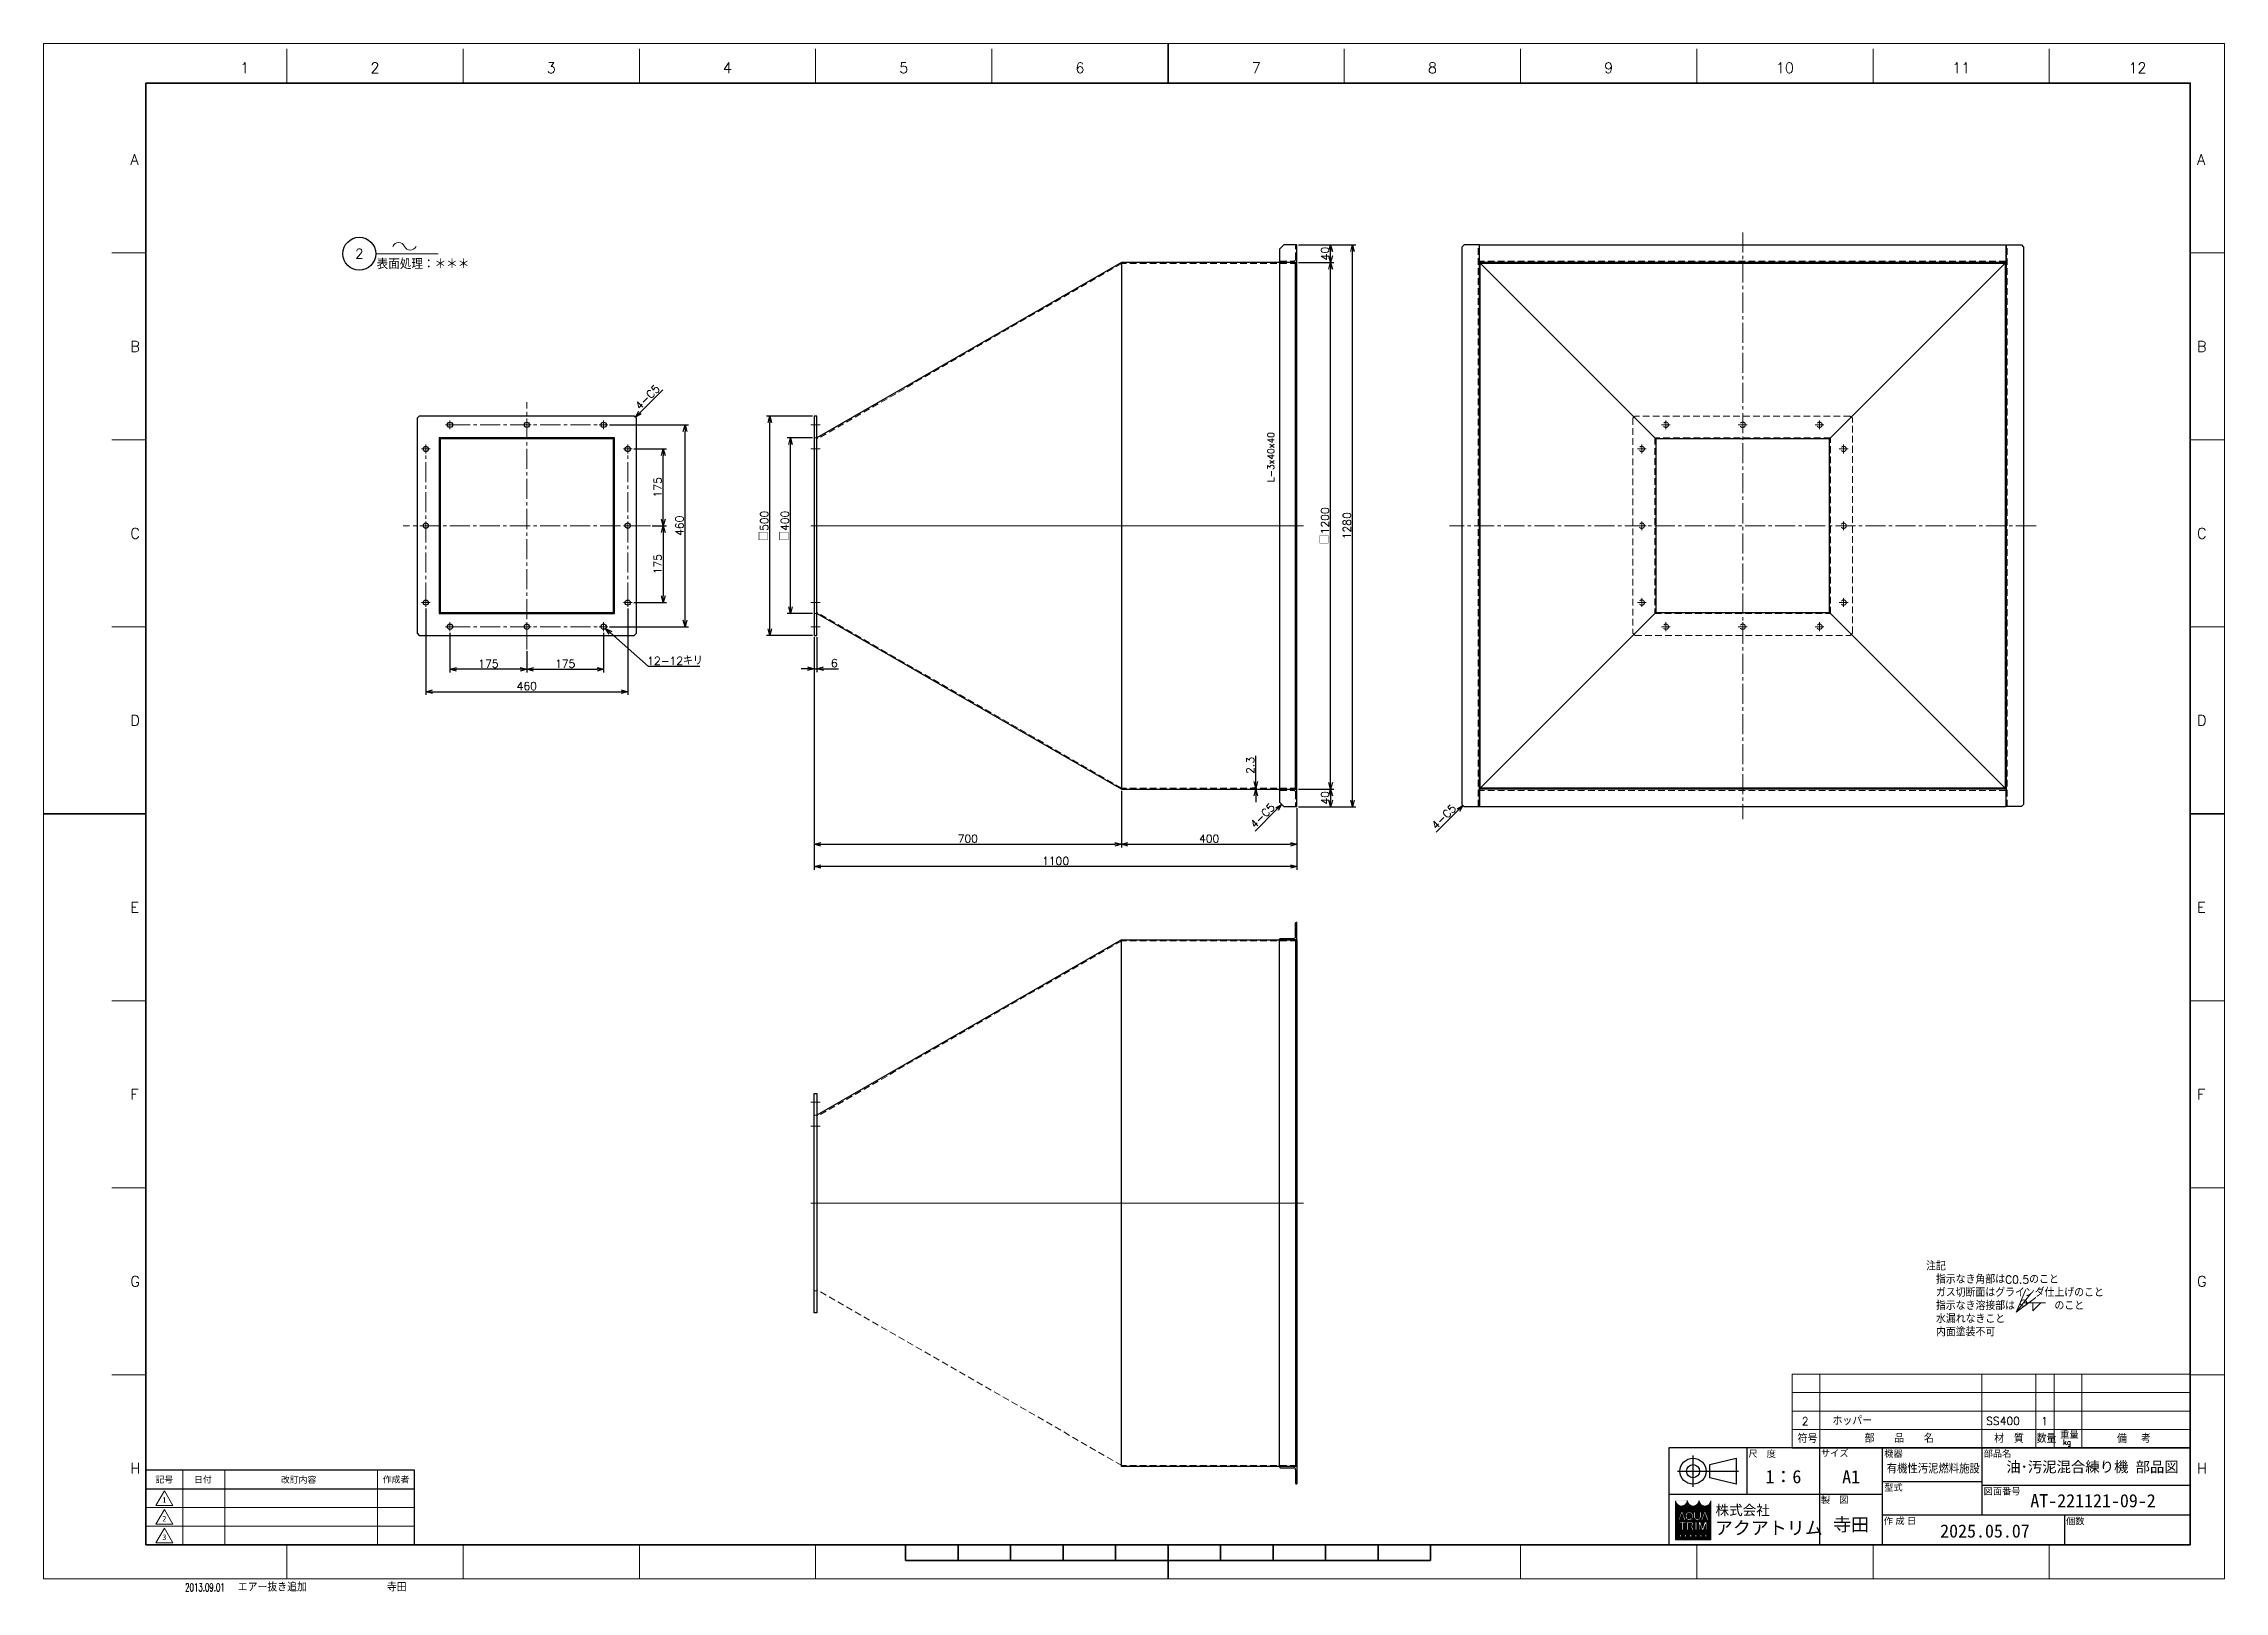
# Model space of a CAD drawing. Header units: millimetres. Extents: x 0 to 4969, y -29 to 3498.
import ezdxf
from ezdxf import colors
from ezdxf.entities.mleader import LeaderData, LeaderLine
from ezdxf.enums import TextEntityAlignment as Align
from ezdxf.math import Vec2, Vec3

# ---------------------------------------------------------------- set-up
doc = ezdxf.new("R2010")
doc.units = ezdxf.units.MM
doc.header["$LTSCALE"] = 2.4
doc.header["$PDMODE"] = 99
doc.header["$PDSIZE"] = 1
doc.linetypes.add('CENTER2', pattern=[28.575, 19.05, -3.175, 3.175, -3.175])
doc.linetypes.add('HIDDEN', pattern=[9.525, 6.35, -3.175])
for name, color, linetype, lineweight in [('04_HIDDEN', 2, 'HIDDEN', 13), ('05_CENTER', 4, 'CENTER2', 13), ('07_TEXT', 3, 'Continuous', 13), ('08_DIM', 3, 'Continuous', 13), ('90_FRAME', 5, 'Continuous', 35)]:
    doc.layers.add(name, color=color, linetype=linetype, lineweight=lineweight)
doc.layers.add('91_BLANK', color=5, linetype='Continuous', lineweight=0, plot=False)
doc.styles.add('KSS_TXT', font='txt.shx', dxfattribs={"bigfont": 'extfont2.shx'})
doc.styles.add('MS_G', font='MS Gothic.ttf')
doc.styles.get("Standard").update_dxf_attribs({"font": 'txt.shx', "bigfont": 'extfont2.shx'})
doc.styles.add('表題用', font='MS PGothic.ttf')
doc.dimstyles.new('KSS_DIM', dxfattribs={"dimscale": 6, "dimtxt": 3, "dimasz": 2.5, "dimexe": 1.25, "dimexo": 0.625, "dimtad": 1, "dimdsep": 46, "dimtxsty": 'KSS_TXT', "dimblk": 'OPEN30', "dimcen": 0, "dimazin": 2, "dimtfac": 0.75, "dimtmove": 0, "dimatfit": 3, "dimldrblk": 'OPEN30', "dimfxl": 1.25, "dimtolj": 1, "dimarcsym": 0})
doc.dimstyles.new('KSS_DIM$3', dxfattribs={"dimscale": 6, "dimtxt": 3, "dimasz": 2.5, "dimexe": 1.25, "dimexo": 0.625, "dimtad": 1, "dimtih": 1, "dimtoh": 1, "dimdsep": 46, "dimtxsty": 'KSS_TXT', "dimblk": 'OPEN30', "dimcen": 0, "dimazin": 2, "dimtfac": 0.75, "dimtofl": 0, "dimtmove": 0, "dimatfit": 3, "dimldrblk": 'OPEN30', "dimfxl": 1.25, "dimtolj": 1, "dimarcsym": 0})

msp = doc.modelspace()

# ---------------------------------------------------------------- texts
at = {"layer": '07_TEXT', "style": 'KSS_TXT'}
msp.add_text('表面処理：＊＊＊', height=24, dxfattribs=at).set_placement((758.847, 2983.717))
at = {"layer": '07_TEXT', "ltscale": 2, "insert": (4289.516, 720.538), "char_height": 18, "attachment_point": 1}
msp.add_mtext_dynamic_manual_height_columns('注記\\P\u3000指示なき角部はC0.5のこと\\P\u3000ガス切断面はグラインダ仕上げのこと\\P\u3000指示なき溶接部は\u3000\u3000\u3000\u3000のこと\\P\u3000水漏れなきこと\\P\u3000内面塗装不可\\P', width=418.34135, gutter_width=15, heights=[0], dxfattribs=at)
at = {"layer": '08_DIM', "style": 'KSS_TXT'}
msp.add_text('L-3x40x40', height=15, rotation=90, dxfattribs=at).set_placement((2804.132, 2498.425))
at = {"layer": '90_FRAME', "color": 0, "lineweight": 13, "style": 'KSS_TXT'}
for s, p in [('1', (458.26, 3423.237)), ('2', (755.053, 3423.237)), ('3', (1156.653, 3423.237)), ('4', (1558.253, 3423.237)), ('5', (1959.854, 3423.237)), ('6', (2361.454, 3423.237)), ('7', (2763.055, 3423.237)), ('8', (3164.655, 3423.237)), ('9', (3566.256, 3423.237)), ('10', (3967.856, 3423.237)), ('11', (4369.456, 3423.237)), ('12', (4771.057, 3423.237))]:
    msp.add_text(s, height=24, dxfattribs=at).set_placement(p, align=Align.BOTTOM_CENTER)
for s, p in [('A', (197.744, 3233.527)), ('A', (4906.894, 3233.527)), ('B', (197.744, 2807.544)), ('B', (4906.894, 2807.544)), ('C', (197.744, 2381.561)), ('C', (4906.894, 2381.561)), ('D', (197.744, 1955.577)), ('D', (4906.894, 1955.577)), ('E', (197.744, 1529.594)), ('E', (4906.894, 1529.594)), ('F', (197.744, 1103.611)), ('F', (4906.894, 1103.611)), ('G', (197.744, 677.627)), ('G', (4906.894, 677.627)), ('H', (197.744, 251.644)), ('H', (4906.894, 251.644))]:
    msp.add_text(s, height=24, dxfattribs=at).set_placement(p, align=Align.MIDDLE_LEFT)
at = {"layer": '90_FRAME', "color": 3, "lineweight": 13}
for s, p in [('2', (4014.06, 358.787)), ('1', (4559.498, 359.088))]:
    msp.add_text(s, height=18, dxfattribs=at).set_placement(p, align=Align.MIDDLE_CENTER)
for s, height, p in [('ホッパー', 18, (4076.366, 350.25)), ('SS400', 18, (4426.316, 350.488)), ('符号', 18, (3996.933, 309.491)), ('部\u3000\u3000品\u3000\u3000名', 18, (4149.526, 310.145)), ('材\u3000質', 18, (4444.658, 309.928)), ('数量', 18, (4541.518, 309.793)), ('重量', 15, (4595.033, 319.61)), ('kg', 12, (4601.662, 304.933)), ('備  考', 18, (4724.595, 309.491)), ('エアー抜き追加', 18, (442.402, -28.798)), ('寺田', 18, (782.221, -28.798))]:
    msp.add_text(s, height=height, dxfattribs=at).set_placement(p)
at = {"layer": '90_FRAME', "color": 0, "style": '表題用'}
for s, p in [('尺\u3000度', (3884.325, 284.767)), ('サイズ', (4049.796, 285.886)), ('機器', (4194.154, 285.015)), ('部品名', (4420.725, 285.015)), ('型式', (4194.154, 207.894)), ('図面番号', (4420.725, 199.408)), ('製\u3000図', (4049.796, 179.814)), ('作 成 日', (4193.119, 131.702)), ('個数', (4608.453, 131.287))]:
    msp.add_text(s, height=15, dxfattribs=at).set_placement(p, align=Align.MIDDLE_LEFT)
at = {"layer": '90_FRAME', "color": 0, "style": 'MS_G', "width": 0.9}
msp.add_text('有機性汚泥燃料施設', height=19.2, dxfattribs=at).set_placement((4305.77, 241.926), align=Align.CENTER)
at = {"layer": '90_FRAME', "color": 0, "style": 'MS_G'}
msp.add_text('油･汚泥混合練り機 部品図', height=24, dxfattribs=at).set_placement((4668.659, 242.788), align=Align.CENTER)
at = {"layer": '90_FRAME', "color": 0, "style": '表題用'}
for s, p in [('記号', (275.075, 225.924)), ('日付', (363.015, 225.924)), ('作成者', (803.075, 225.924))]:
    msp.add_text(s, height=14.4, dxfattribs=at).set_placement(p, align=Align.MIDDLE_CENTER)
at = {"layer": '90_FRAME', "color": 0}
for s, height, style, p in [('改訂内容', 14.4, '表題用', (581.075, 225.924)), ('A1', 30, 'MS_G', (4118.591, 232.288))]:
    msp.add_text(s, height=height, dxfattribs=dict(at, style=style)).set_placement(p, align=Align.MIDDLE)
at = {"layer": '90_FRAME', "color": 0, "lineweight": 13, "style": 'MS_G'}
for s, p in [('1', (275.075, 179.252)), ('3', (275.075, 94.395)), ('2', (275.075, 136.824))]:
    msp.add_text(s, height=12.729, dxfattribs=at).set_placement(p, align=Align.MIDDLE)
at = {"layer": '90_FRAME', "color": 4, "style": 'MS_G'}
msp.add_text('株式会社', height=22.6823, dxfattribs=at).set_placement((3871.534, 156.169), align=Align.MIDDLE_CENTER)
at = {"layer": '90_FRAME', "color": 0, "style": 'MS_G'}
for s, p in [('AT-221121-09-2', (4527.017, 162.772)), ('2025.05.07', (4321.583, 93.719))]:
    msp.add_text(s, height=30, dxfattribs=at).set_placement(p)
at = {"layer": '90_FRAME', "color": 4, "style": 'MS_G'}
msp.add_text('アクアトリム', height=30, dxfattribs=at).set_placement((3808.405, 100.771))
at = {"layer": '90_FRAME', "color": 3, "lineweight": 13, "width": 0.65}
msp.add_text('2013.09.01', height=18, dxfattribs=at).set_placement((322.452, -28.798))
at = {"layer": '90_FRAME', "color": 0, "style": 'MS_G'}
for tag, p in [('1：6', (3964.369, 232.288)), ('寺田', (4118.591, 124.095))]:
    msp.add_attdef(tag, text='', height=30, dxfattribs=at).set_placement(p, align=Align.MIDDLE)

# ---------------------------------------------------------------- blocks, each defined once
blk = doc.blocks.new('Weld-line')
blk.add_line((0, 0), (1, 0))
blk = doc.blocks.new('Weld10-s5')
blk.add_circle((0, 0), 2)
blk = doc.blocks.new('Weld10-a1')
for p, q in [((5, 0), (0, 5)), ((0, 5), (0, 0)), ((0, 0), (5, 0))]:
    blk.add_line(p, q)
at = {"width": 0.9}
blk.add_attdef('S', text='', height=2.8, dxfattribs=at).set_placement((-2, 1), align=Align.RIGHT)
blk.add_attdef('L', (8, 1), '', height=2.8, dxfattribs=at)
blk = doc.blocks.new('_Open30')
at = {"color": 0, "linetype": 'ByBlock', "lineweight": -2}
for p, q in [((-1, 0.268), (0, 0)), ((0, 0), (-1, -0.268)), ((0, 0), (-1, 0))]:
    blk.add_line(p, q, dxfattribs=at)
blk = doc.blocks.new('AM_BALLOON1')
at = {"transparency": 16777216}
blk.add_circle((0, 0), 5, dxfattribs=at)
blk.add_attdef('B_NUMBER', text='', height=3, dxfattribs=at).set_placement((0, 0), align=Align.MIDDLE_CENTER)
blk = doc.blocks.new('_OPEN')
at = {"color": 0, "linetype": 'ByBlock'}
for p, q in [((-1, 0.17), (0, 0)), ((0, 0), (-1, -0.17)), ((0, 0), (-1, 0))]:
    blk.add_line(p, q, dxfattribs=at)
blk = doc.blocks.new('p1ba05')
for centre, start, end in [((-2.95, 0.29), 24.2276, 155.5758), ((0, 1.62), 204.2276, 335.5758)]:
    blk.add_arc(centre, 1.62, start, end)
blk = doc.blocks.new('*D143')
at = {"layer": '08_DIM', "color": 0, "lineweight": -2, "transparency": 16777216}
for p, q in [((1752.2, 2599), (1694.3, 2599)), ((1701.8, 2214), (1701.8, 2584)), ((1752.2, 2199), (1694.3, 2199))]:
    blk.add_line(p, q, dxfattribs=at)
at = {"layer": 'Defpoints', "color": 0, "transparency": 16777216}
for p in [(1701.8, 2599), (1755.9, 2599), (1755.9, 2199)]:
    blk.add_point(p, dxfattribs=at)
at = {"layer": '08_DIM', "color": 0, "lineweight": -2, "transparency": 16777216, "xscale": 15, "yscale": 15, "zscale": 15}
for p, rotation in [((1701.8, 2599), 90), ((1701.8, 2199), 270)]:
    blk.add_blockref('_Open30', p, dxfattribs=dict(at, rotation=rotation))
at = {"layer": '08_DIM', "color": 0, "transparency": 16777216, "insert": (1689.1, 2399), "char_height": 18, "attachment_point": 5, "rotation": 90, "style": 'KSS_TXT'}
blk.add_mtext('\\A1;□400', dxfattribs=at)
blk = doc.blocks.new('*D144')
at = {"layer": '08_DIM', "color": 0, "lineweight": -2, "transparency": 16777216}
for p, q in [((1752.2, 2649), (1647.4, 2649)), ((1654.9, 2164), (1654.9, 2634)), ((1752.2, 2149), (1647.4, 2149))]:
    blk.add_line(p, q, dxfattribs=at)
at = {"layer": 'Defpoints', "color": 0, "transparency": 16777216}
for p in [(1654.9, 2649), (1755.9, 2649), (1755.9, 2149)]:
    blk.add_point(p, dxfattribs=at)
at = {"layer": '08_DIM', "color": 0, "lineweight": -2, "transparency": 16777216, "xscale": 15, "yscale": 15, "zscale": 15}
for p, rotation in [((1654.9, 2649), 90), ((1654.9, 2149), 270)]:
    blk.add_blockref('_Open30', p, dxfattribs=dict(at, rotation=rotation))
at = {"layer": '08_DIM', "color": 0, "transparency": 16777216, "insert": (1642.1, 2399), "char_height": 18, "attachment_point": 5, "rotation": 90, "style": 'KSS_TXT'}
blk.add_mtext('\\A1;□500', dxfattribs=at)
blk = doc.blocks.new('*D145')
at = {"layer": '08_DIM', "color": 0, "lineweight": -2, "transparency": 16777216}
for p, q in [((1755.9, 2145.3), (1755.9, 2065.8)), ((1761.9, 2145.3), (1761.9, 2065.8)), ((1740.9, 2073.3), (1725.9, 2073.3)), ((1755.9, 2073.3), (1761.9, 2073.3)), ((1776.9, 2073.3), (1811.4, 2073.3))]:
    blk.add_line(p, q, dxfattribs=at)
at = {"layer": 'Defpoints', "color": 0, "transparency": 16777216}
for p in [(1755.9, 2149), (1761.9, 2149), (1761.9, 2073.3)]:
    blk.add_point(p, dxfattribs=at)
at = {"layer": '08_DIM', "color": 0, "lineweight": -2, "transparency": 16777216, "xscale": 15, "yscale": 15, "zscale": 15}
blk.add_blockref('_Open30', (1755.9, 2073.3), dxfattribs=at)
at = {"layer": '08_DIM', "color": 0, "lineweight": -2, "transparency": 16777216, "xscale": 15, "yscale": 15, "zscale": 15, "rotation": 180}
blk.add_blockref('_Open30', (1761.9, 2073.3), dxfattribs=at)
at = {"layer": '08_DIM', "color": 0, "transparency": 16777216, "insert": (1801.7, 2086), "char_height": 18, "attachment_point": 5, "style": 'KSS_TXT'}
blk.add_mtext('\\A1;6', dxfattribs=at)
blk = doc.blocks.new('*D146')
at = {"layer": '08_DIM', "color": 0, "lineweight": -2, "transparency": 16777216}
for p, q in [((1755.9, 2145.3), (1755.9, 1665.9)), ((2455.9, 1795.3), (2455.9, 1665.9)), ((1770.9, 1673.4), (2440.9, 1673.4))]:
    blk.add_line(p, q, dxfattribs=at)
at = {"layer": 'Defpoints', "color": 0, "transparency": 16777216}
for p in [(1755.9, 2149), (2455.9, 1799), (2455.9, 1673.4)]:
    blk.add_point(p, dxfattribs=at)
at = {"layer": '08_DIM', "color": 0, "lineweight": -2, "transparency": 16777216, "xscale": 15, "yscale": 15, "zscale": 15, "rotation": 180}
blk.add_blockref('_Open30', (1755.9, 1673.4), dxfattribs=at)
at = {"layer": '08_DIM', "color": 0, "lineweight": -2, "transparency": 16777216, "xscale": 15, "yscale": 15, "zscale": 15}
blk.add_blockref('_Open30', (2455.9, 1673.4), dxfattribs=at)
at = {"layer": '08_DIM', "color": 0, "transparency": 16777216, "insert": (2105.9, 1686.1), "char_height": 18, "attachment_point": 5, "style": 'KSS_TXT'}
blk.add_mtext('\\A1;700', dxfattribs=at)
blk = doc.blocks.new('*D147')
at = {"layer": '08_DIM', "color": 0, "lineweight": -2, "transparency": 16777216}
for p, q in [((2455.9, 1795.3), (2455.9, 1665.9)), ((2855.9, 1755.3), (2855.9, 1665.9)), ((2470.9, 1673.4), (2840.9, 1673.4))]:
    blk.add_line(p, q, dxfattribs=at)
at = {"layer": 'Defpoints', "color": 0, "transparency": 16777216}
for p in [(2455.9, 1799), (2855.9, 1759), (2855.9, 1673.4)]:
    blk.add_point(p, dxfattribs=at)
at = {"layer": '08_DIM', "color": 0, "lineweight": -2, "transparency": 16777216, "xscale": 15, "yscale": 15, "zscale": 15, "rotation": 180}
blk.add_blockref('_Open30', (2455.9, 1673.4), dxfattribs=at)
at = {"layer": '08_DIM', "color": 0, "lineweight": -2, "transparency": 16777216, "xscale": 15, "yscale": 15, "zscale": 15}
blk.add_blockref('_Open30', (2855.9, 1673.4), dxfattribs=at)
at = {"layer": '08_DIM', "color": 0, "transparency": 16777216, "insert": (2655.9, 1686.1), "char_height": 18, "attachment_point": 5, "style": 'KSS_TXT'}
blk.add_mtext('\\A1;400', dxfattribs=at)
blk = doc.blocks.new('*D148')
at = {"layer": '08_DIM', "color": 0, "lineweight": -2, "transparency": 16777216}
for p, q in [((1755.9, 2145.3), (1755.9, 1615.2)), ((2855.9, 1755.3), (2855.9, 1615.2)), ((2840.9, 1622.7), (1770.9, 1622.7))]:
    blk.add_line(p, q, dxfattribs=at)
at = {"layer": 'Defpoints', "color": 0, "transparency": 16777216}
for p in [(1755.9, 2149), (2855.9, 1759), (1755.9, 1622.7)]:
    blk.add_point(p, dxfattribs=at)
at = {"layer": '08_DIM', "color": 0, "lineweight": -2, "transparency": 16777216, "xscale": 15, "yscale": 15, "zscale": 15, "rotation": 180}
blk.add_blockref('_Open30', (1755.9, 1622.7), dxfattribs=at)
at = {"layer": '08_DIM', "color": 0, "lineweight": -2, "transparency": 16777216, "xscale": 15, "yscale": 15, "zscale": 15}
blk.add_blockref('_Open30', (2855.9, 1622.7), dxfattribs=at)
at = {"layer": '08_DIM', "color": 0, "transparency": 16777216, "insert": (2305.9, 1635.4), "char_height": 18, "attachment_point": 5, "style": 'KSS_TXT'}
blk.add_mtext('\\A1;1100', dxfattribs=at)
blk = doc.blocks.new('*D149')
at = {"layer": '08_DIM', "color": 0, "lineweight": -2, "transparency": 16777216}
for p, q in [((2859.7, 1799), (2940.1, 1799)), ((2859.7, 1759), (2940.1, 1759)), ((2932.6, 1784), (2932.6, 1774))]:
    blk.add_line(p, q, dxfattribs=at)
at = {"layer": 'Defpoints', "color": 0, "transparency": 16777216}
for p in [(2855.9, 1799), (2855.9, 1759), (2932.6, 1759)]:
    blk.add_point(p, dxfattribs=at)
at = {"layer": '08_DIM', "color": 0, "lineweight": -2, "transparency": 16777216, "xscale": 15, "yscale": 15, "zscale": 15}
for p, rotation in [((2932.6, 1799), 90), ((2932.6, 1759), 270)]:
    blk.add_blockref('_Open30', p, dxfattribs=dict(at, rotation=rotation))
at = {"layer": '08_DIM', "color": 0, "transparency": 16777216, "insert": (2919.9, 1779), "char_height": 18, "attachment_point": 5, "rotation": 90, "style": 'KSS_TXT'}
blk.add_mtext('\\A1;40', dxfattribs=at)
blk = doc.blocks.new('*D150')
at = {"layer": '08_DIM', "color": 0, "lineweight": -2, "transparency": 16777216}
for p, q in [((2859.7, 2999), (2940.1, 2999)), ((2932.6, 1814), (2932.6, 2984)), ((2859.7, 1799), (2940.1, 1799))]:
    blk.add_line(p, q, dxfattribs=at)
at = {"layer": 'Defpoints', "color": 0, "transparency": 16777216}
for p in [(2855.9, 2999), (2932.6, 2999), (2855.9, 1799)]:
    blk.add_point(p, dxfattribs=at)
at = {"layer": '08_DIM', "color": 0, "lineweight": -2, "transparency": 16777216, "xscale": 15, "yscale": 15, "zscale": 15}
for p, rotation in [((2932.6, 2999), 90), ((2932.6, 1799), 270)]:
    blk.add_blockref('_Open30', p, dxfattribs=dict(at, rotation=rotation))
at = {"layer": '08_DIM', "color": 0, "transparency": 16777216, "insert": (2919.9, 2399), "char_height": 18, "attachment_point": 5, "rotation": 90, "style": 'KSS_TXT'}
blk.add_mtext('\\A1;□1200', dxfattribs=at)
blk = doc.blocks.new('*D151')
at = {"layer": '08_DIM', "color": 0, "lineweight": -2, "transparency": 16777216}
for p, q in [((2859.7, 3039), (2990.1, 3039)), ((2982.6, 1774), (2982.6, 3024)), ((2859.7, 1759), (2990.1, 1759))]:
    blk.add_line(p, q, dxfattribs=at)
at = {"layer": 'Defpoints', "color": 0, "transparency": 16777216}
for p in [(2855.9, 3039), (2982.6, 3039), (2855.9, 1759)]:
    blk.add_point(p, dxfattribs=at)
at = {"layer": '08_DIM', "color": 0, "lineweight": -2, "transparency": 16777216, "xscale": 15, "yscale": 15, "zscale": 15}
for p, rotation in [((2982.6, 3039), 90), ((2982.6, 1759), 270)]:
    blk.add_blockref('_Open30', p, dxfattribs=dict(at, rotation=rotation))
at = {"layer": '08_DIM', "color": 0, "transparency": 16777216, "insert": (2969.8, 2399), "char_height": 18, "attachment_point": 5, "rotation": 90, "style": 'KSS_TXT'}
blk.add_mtext('\\A1;1280', dxfattribs=at)
blk = doc.blocks.new('*D152')
at = {"layer": '08_DIM', "color": 0, "lineweight": -2, "transparency": 16777216}
for p, q in [((2762.3, 1816.3), (2762.3, 1874.8)), ((2761.9, 1801.3), (2754.8, 1801.3)), ((2761.9, 1799), (2754.8, 1799)), ((2762.3, 1799), (2762.3, 1801.3)), ((2762.3, 1784), (2762.3, 1769))]:
    blk.add_line(p, q, dxfattribs=at)
at = {"layer": 'Defpoints', "color": 0, "transparency": 16777216}
for p in [(2762.3, 1801.3), (2765.7, 1801.3), (2765.7, 1799)]:
    blk.add_point(p, dxfattribs=at)
at = {"layer": '08_DIM', "color": 0, "lineweight": -2, "transparency": 16777216, "xscale": 15, "yscale": 15, "zscale": 15}
for p, rotation in [((2762.3, 1801.3), 270), ((2762.3, 1799), 90)]:
    blk.add_blockref('_Open30', p, dxfattribs=dict(at, rotation=rotation))
at = {"layer": '08_DIM', "color": 0, "transparency": 16777216, "insert": (2749.6, 1853.1), "char_height": 18, "attachment_point": 5, "rotation": 90, "style": 'KSS_TXT'}
blk.add_mtext('\\A1;2.3', dxfattribs=at)
blk = doc.blocks.new('*D153')
at = {"layer": '08_DIM', "color": 0, "lineweight": -2, "transparency": 16777216}
blk.add_line((2810.3, 1753.4), (2760.4, 1703.5), dxfattribs=at)
at = {"layer": 'Defpoints', "color": 0, "transparency": 16777216}
for p in [(2820.9, 1764), (2751.8, 1694.9), (2751.8, 1694.9)]:
    blk.add_point(p, dxfattribs=at)
at = {"layer": '08_DIM', "color": 0, "lineweight": -2, "transparency": 16777216, "xscale": 15, "yscale": 15, "zscale": 15, "rotation": 45.0000000000001}
blk.add_blockref('_Open30', (2820.9, 1764), dxfattribs=at)
at = {"layer": '08_DIM', "color": 0, "transparency": 16777216, "insert": (2777.3, 1738.5), "char_height": 18, "attachment_point": 5, "rotation": 45, "style": 'KSS_TXT'}
blk.add_mtext('\\A1;4-C5', dxfattribs=at)
blk = doc.blocks.new('A$C67E0B8A4')
at = {"color": 0}
for p, q in [((1, 40), (0, 40)), ((0, 0), (0, 40)), ((0, 0), (40, 0)), ((3, 7.5), (3, 38)), ((38, 3), (7.5, 3)), ((40, 1), (40, 0))]:
    blk.add_line(p, q, dxfattribs=at)
for centre, radius, start, end in [((1, 38), 2, 0, 90), ((7.5, 7.5), 4.5, 180, 270), ((38, 1), 2, 0, 90)]:
    blk.add_arc(centre, radius, start, end, dxfattribs=at)
blk = doc.blocks.new('*D155')
at = {"layer": '08_DIM', "color": 0, "lineweight": -2, "transparency": 16777216}
for p, q in [((2859.7, 3039), (2940.1, 3039)), ((2859.7, 2999), (2940.1, 2999)), ((2932.6, 3014), (2932.6, 3024))]:
    blk.add_line(p, q, dxfattribs=at)
at = {"layer": 'Defpoints', "color": 0, "transparency": 16777216}
for p in [(2855.9, 3039), (2932.6, 3039), (2855.9, 2999)]:
    blk.add_point(p, dxfattribs=at)
at = {"layer": '08_DIM', "color": 0, "lineweight": -2, "transparency": 16777216, "xscale": 15, "yscale": 15, "zscale": 15}
for p, rotation in [((2932.6, 3039), 90), ((2932.6, 2999), 270)]:
    blk.add_blockref('_Open30', p, dxfattribs=dict(at, rotation=rotation))
at = {"layer": '08_DIM', "color": 0, "transparency": 16777216, "insert": (2919.9, 3019), "char_height": 18, "attachment_point": 5, "rotation": 90, "style": 'KSS_TXT'}
blk.add_mtext('\\A1;40', dxfattribs=at)
blk = doc.blocks.new('*D156')
at = {"layer": '08_DIM', "color": 0, "lineweight": -2, "transparency": 16777216}
for p, q in [((1276, 2155.3), (1276, 2064.5)), ((1101, 2113.6), (1101, 2064.5)), ((1116, 2072), (1261, 2072))]:
    blk.add_line(p, q, dxfattribs=at)
at = {"layer": 'Defpoints', "color": 0, "transparency": 16777216}
for p in [(1276, 2159), (1101, 2117.3), (1276, 2072)]:
    blk.add_point(p, dxfattribs=at)
at = {"layer": '08_DIM', "color": 0, "lineweight": -2, "transparency": 16777216, "xscale": 15, "yscale": 15, "zscale": 15, "rotation": 180}
blk.add_blockref('_Open30', (1101, 2072), dxfattribs=at)
at = {"layer": '08_DIM', "color": 0, "lineweight": -2, "transparency": 16777216, "xscale": 15, "yscale": 15, "zscale": 15}
blk.add_blockref('_Open30', (1276, 2072), dxfattribs=at)
at = {"layer": '08_DIM', "color": 0, "transparency": 16777216, "insert": (1188.5, 2084.7), "char_height": 18, "attachment_point": 5, "style": 'KSS_TXT'}
blk.add_mtext('\\A1;175', dxfattribs=at)
blk = doc.blocks.new('*D157')
at = {"layer": '08_DIM', "color": 0, "lineweight": -2, "transparency": 16777216}
for p, q in [((926, 2155.3), (926, 2064.5)), ((1101, 2113.6), (1101, 2064.5)), ((1086, 2072), (941, 2072))]:
    blk.add_line(p, q, dxfattribs=at)
at = {"layer": 'Defpoints', "color": 0, "transparency": 16777216}
for p in [(926, 2159), (1101, 2117.3), (926, 2072)]:
    blk.add_point(p, dxfattribs=at)
at = {"layer": '08_DIM', "color": 0, "lineweight": -2, "transparency": 16777216, "xscale": 15, "yscale": 15, "zscale": 15, "rotation": 180}
blk.add_blockref('_Open30', (926, 2072), dxfattribs=at)
at = {"layer": '08_DIM', "color": 0, "lineweight": -2, "transparency": 16777216, "xscale": 15, "yscale": 15, "zscale": 15}
blk.add_blockref('_Open30', (1101, 2072), dxfattribs=at)
at = {"layer": '08_DIM', "color": 0, "transparency": 16777216, "insert": (1013.5, 2084.7), "char_height": 18, "attachment_point": 5, "style": 'KSS_TXT'}
blk.add_mtext('\\A1;175', dxfattribs=at)
blk = doc.blocks.new('*D158')
at = {"layer": '08_DIM', "color": 0, "lineweight": -2, "transparency": 16777216}
for p, q in [((871, 2210.3), (871, 2013.5)), ((1331, 2210.3), (1331, 2013.5)), ((886, 2021), (1316, 2021))]:
    blk.add_line(p, q, dxfattribs=at)
at = {"layer": 'Defpoints', "color": 0, "transparency": 16777216}
for p in [(871, 2214), (1331, 2214), (1331, 2021)]:
    blk.add_point(p, dxfattribs=at)
at = {"layer": '08_DIM', "color": 0, "lineweight": -2, "transparency": 16777216, "xscale": 15, "yscale": 15, "zscale": 15, "rotation": 180}
blk.add_blockref('_Open30', (871, 2021), dxfattribs=at)
at = {"layer": '08_DIM', "color": 0, "lineweight": -2, "transparency": 16777216, "xscale": 15, "yscale": 15, "zscale": 15}
blk.add_blockref('_Open30', (1331, 2021), dxfattribs=at)
at = {"layer": '08_DIM', "color": 0, "transparency": 16777216, "insert": (1101, 2033.7), "char_height": 18, "attachment_point": 5, "style": 'KSS_TXT'}
blk.add_mtext('\\A1;460', dxfattribs=at)
blk = doc.blocks.new('*D159')
at = {"layer": '08_DIM', "color": 0, "lineweight": -2, "transparency": 16777216}
for p, q in [((1378.3, 2078.5), (1291.7, 2155.1)), ((1495.4, 2078.5), (1378.3, 2078.5))]:
    blk.add_line(p, q, dxfattribs=at)
at = {"layer": 'Defpoints', "color": 0, "transparency": 16777216}
for p in [(1271.5, 2173), (1280.5, 2165.1)]:
    blk.add_point(p, dxfattribs=at)
at = {"layer": '08_DIM', "color": 0, "lineweight": -2, "transparency": 16777216, "xscale": 15, "yscale": 15, "zscale": 15, "rotation": 138.4777745707545}
blk.add_blockref('_Open30', (1280.5, 2165.1), dxfattribs=at)
at = {"layer": '08_DIM', "color": 0, "transparency": 16777216, "insert": (1438.7, 2091.2), "char_height": 18, "attachment_point": 5, "style": 'KSS_TXT'}
blk.add_mtext('\\A1;12-12キリ', dxfattribs=at)
blk = doc.blocks.new('*D160')
at = {"layer": '08_DIM', "color": 0, "lineweight": -2, "transparency": 16777216}
for p, q in [((1344.7, 2574), (1419.6, 2574)), ((1412.1, 2414), (1412.1, 2559)), ((1386.5, 2399), (1419.6, 2399))]:
    blk.add_line(p, q, dxfattribs=at)
at = {"layer": 'Defpoints', "color": 0, "transparency": 16777216}
for p in [(1341, 2574), (1412.1, 2574), (1382.7, 2399)]:
    blk.add_point(p, dxfattribs=at)
at = {"layer": '08_DIM', "color": 0, "lineweight": -2, "transparency": 16777216, "xscale": 15, "yscale": 15, "zscale": 15}
for p, rotation in [((1412.1, 2574), 90), ((1412.1, 2399), 270)]:
    blk.add_blockref('_Open30', p, dxfattribs=dict(at, rotation=rotation))
at = {"layer": '08_DIM', "color": 0, "transparency": 16777216, "insert": (1399.3, 2486.5), "char_height": 18, "attachment_point": 5, "rotation": 90, "style": 'KSS_TXT'}
blk.add_mtext('\\A1;175', dxfattribs=at)
blk = doc.blocks.new('*D161')
at = {"layer": '08_DIM', "color": 0, "lineweight": -2, "transparency": 16777216}
for p, q in [((1386.5, 2399), (1419.6, 2399)), ((1412.1, 2384), (1412.1, 2239)), ((1344.7, 2224), (1419.6, 2224))]:
    blk.add_line(p, q, dxfattribs=at)
at = {"layer": 'Defpoints', "color": 0, "transparency": 16777216}
for p in [(1382.7, 2399), (1341, 2224), (1412.1, 2224)]:
    blk.add_point(p, dxfattribs=at)
at = {"layer": '08_DIM', "color": 0, "lineweight": -2, "transparency": 16777216, "xscale": 15, "yscale": 15, "zscale": 15}
for p, rotation in [((1412.1, 2399), 90), ((1412.1, 2224), 270)]:
    blk.add_blockref('_Open30', p, dxfattribs=dict(at, rotation=rotation))
at = {"layer": '08_DIM', "color": 0, "transparency": 16777216, "insert": (1399.3, 2311.5), "char_height": 18, "attachment_point": 5, "rotation": 90, "style": 'KSS_TXT'}
blk.add_mtext('\\A1;175', dxfattribs=at)
blk = doc.blocks.new('*D162')
at = {"layer": '08_DIM', "color": 0, "lineweight": -2, "transparency": 16777216}
for p, q in [((1289.7, 2629), (1469.2, 2629)), ((1461.7, 2184), (1461.7, 2614)), ((1289.7, 2169), (1469.2, 2169))]:
    blk.add_line(p, q, dxfattribs=at)
at = {"layer": 'Defpoints', "color": 0, "transparency": 16777216}
for p in [(1286, 2629), (1461.7, 2629), (1286, 2169)]:
    blk.add_point(p, dxfattribs=at)
at = {"layer": '08_DIM', "color": 0, "lineweight": -2, "transparency": 16777216, "xscale": 15, "yscale": 15, "zscale": 15}
for p, rotation in [((1461.7, 2629), 90), ((1461.7, 2169), 270)]:
    blk.add_blockref('_Open30', p, dxfattribs=dict(at, rotation=rotation))
at = {"layer": '08_DIM', "color": 0, "transparency": 16777216, "insert": (1449, 2399), "char_height": 18, "attachment_point": 5, "rotation": 90, "style": 'KSS_TXT'}
blk.add_mtext('\\A1;460', dxfattribs=at)
blk = doc.blocks.new('*D163')
at = {"layer": '08_DIM', "color": 0, "lineweight": -2, "transparency": 16777216}
blk.add_line((1359.1, 2657.1), (1411, 2709), dxfattribs=at)
at = {"layer": 'Defpoints', "color": 0, "transparency": 16777216}
for p in [(1457.3, 2755.4), (1457.3, 2755.4), (1348.5, 2646.5)]:
    blk.add_point(p, dxfattribs=at)
at = {"layer": '08_DIM', "color": 0, "lineweight": -2, "transparency": 16777216, "xscale": 15, "yscale": 15, "zscale": 15, "rotation": 224.9999999999999}
blk.add_blockref('_Open30', (1348.5, 2646.5), dxfattribs=at)
at = {"layer": '08_DIM', "color": 0, "transparency": 16777216, "insert": (1375.9, 2692), "char_height": 18, "attachment_point": 5, "rotation": 45, "style": 'KSS_TXT'}
blk.add_mtext('\\A1;4-C5', dxfattribs=at)
blk = doc.blocks.new('*D164')
at = {"layer": '08_DIM', "color": 0, "lineweight": -2, "transparency": 16777216}
blk.add_line((3223.5, 1750.9), (3173.5, 1701), dxfattribs=at)
at = {"layer": 'Defpoints', "color": 0, "transparency": 16777216}
for p in [(3234.1, 1761.5), (3164.9, 1692.4), (3164.9, 1692.4)]:
    blk.add_point(p, dxfattribs=at)
at = {"layer": '08_DIM', "color": 0, "lineweight": -2, "transparency": 16777216, "xscale": 15, "yscale": 15, "zscale": 15, "rotation": 45.0000000000001}
blk.add_blockref('_Open30', (3234.1, 1761.5), dxfattribs=at)
at = {"layer": '08_DIM', "color": 0, "transparency": 16777216, "insert": (3190.5, 1736), "char_height": 18, "attachment_point": 5, "rotation": 45, "style": 'KSS_TXT'}
blk.add_mtext('\\A1;4-C5', dxfattribs=at)
blk = doc.blocks.new('Jis_w20130906110600')
blk.add_blockref('Weld10-s5', (0, 0))
at = {"xscale": -1, "rotation": 180}
blk.add_blockref('Weld10-a1', (6, 0), dxfattribs=at)
at = {"layer": '08_DIM', "xscale": 14, "yscale": 14, "zscale": 14}
blk.add_blockref('Weld-line', (0, 0), dxfattribs=at)
at = {"style": 'KSS_TXT', "flags": 1}
blk.add_attdef('JISINFO', (0, 0), '', height=3, dxfattribs=at)
at = {"layer": '08_DIM'}
blk.add_leader([(-4.6, -5.8), (0, 0)], dimstyle='KSS_DIM', dxfattribs=at)

# ---------------------------------------------------------------- dimensions: what is measured, and where the dimension line sits
at = {"layer": '08_DIM'}
for base, p1, p2, angle, picture, middle in [((2982.554, 3039.036), (2855.948, 1759.036), (2855.948, 3039.036), 90, '*D151', (2969.804, 2399.036)), ((2932.601, 3039.036), (2855.948, 2999.036), (2855.948, 3039.036), 270, '*D155', (2919.851, 3019.036)), ((1461.717, 2629.036), (1285.993, 2169.036), (1285.993, 2629.036), 90, '*D162', (1448.967, 2399.036)), ((1412.105, 2574.036), (1382.724, 2399.036), (1340.993, 2574.036), 90, '*D160', (1399.342, 2486.536)), ((1412.105, 2224.036), (1382.724, 2399.036), (1340.993, 2224.036), 90, '*D161', (1399.342, 2311.536)), ((2762.335, 1801.336), (2765.661, 1799.036), (2765.661, 1801.336), 90, '*D152', (2749.585, 1853.086)), ((2932.601, 1759.036), (2855.948, 1799.036), (2855.948, 1759.036), 90, '*D149', (2919.851, 1779.036))]:
    dim = msp.add_linear_dim(base=base, p1=p1, p2=p2, angle=angle, dimstyle='KSS_DIM', dxfattribs=at)
    dim.commit()
    dim.dimension.update_dxf_attribs({"geometry": picture, "text_midpoint": middle})
for base, p1, p2, picture, middle in [((2932.601, 2999.036), (2855.948, 1799.036), (2855.948, 2999.036), '*D150', (2919.851, 2399.036)), ((1654.863, 2649.036), (1755.948, 2149.036), (1755.948, 2649.036), '*D144', (1642.1, 2399.036)), ((1701.824, 2599.036), (1755.948, 2199.036), (1755.948, 2599.036), '*D143', (1689.074, 2399.036))]:
    dim = msp.add_linear_dim(base=base, p1=p1, p2=p2, angle=90, text='□<>', dimstyle='KSS_DIM', dxfattribs=at)
    dim.commit()
    dim.dimension.update_dxf_attribs({"geometry": picture, "text_midpoint": middle})
dim = msp.add_linear_dim(base=(1457.328, 2755.371), p1=(1348.493, 2646.536), p2=(1457.328, 2755.371), angle=45, text='4-C5', dimstyle='KSS_DIM', override={"dimse1": 1, "dimse2": 1, "dimsd2": 1}, dxfattribs=at)
dim.commit()
dim.dimension.update_dxf_attribs({"geometry": '*D163', "text_midpoint": (1384.968, 2683.011), "dimtype": 161})
for base, p1, p2, picture, middle in [((1330.993, 2020.96), (870.993, 2214.036), (1330.993, 2214.036), '*D158', (1100.993, 2033.71)), ((925.993, 2071.978), (1100.993, 2117.305), (925.993, 2159.036), '*D157', (1013.493, 2084.74)), ((1275.993, 2071.978), (1100.993, 2117.305), (1275.993, 2159.036), '*D156', (1188.493, 2084.74)), ((1761.948, 2073.262), (1755.948, 2149.036), (1761.948, 2149.036), '*D145', (1801.698, 2086.012)), ((2455.948, 1673.374), (1755.948, 2149.036), (2455.948, 1799.036), '*D146', (2105.948, 1686.124)), ((1755.948, 1622.679), (2855.948, 1759.036), (1755.948, 2149.036), '*D148', (2305.948, 1635.429)), ((2855.948, 1673.374), (2455.948, 1799.036), (2855.948, 1759.036), '*D147', (2655.948, 1686.124))]:
    dim = msp.add_linear_dim(base=base, p1=p1, p2=p2, dimstyle='KSS_DIM', dxfattribs=at)
    dim.commit()
    dim.dimension.update_dxf_attribs({"geometry": picture, "text_midpoint": middle})
dim = msp.add_diameter_dim_2p(p1=(1271.5, 2173.013), p2=(1280.485, 2165.059), text='12-<>キリ', dimstyle='KSS_DIM$3', override={"dimpost": '<>', "dimtix": 1}, dxfattribs=at)
dim.commit()
dim.dimension.update_dxf_attribs({"geometry": '*D159', "text_midpoint": (1438.74, 2078.461), "dimtype": 163})
for p1, p2, picture, middle in [((2820.948, 1764.036), (2751.781, 1694.868), '*D153', (2777.34, 1738.477)), ((3234.109, 1761.536), (3164.941, 1692.368), '*D164', (3190.501, 1735.977))]:
    dim = msp.add_aligned_dim(p1=p1, p2=p2, distance=0, text='4-C5', dimstyle='KSS_DIM', override={"dimtxsty": 'KSS_TXT', "dimse1": 1, "dimse2": 1, "dimsd2": 1, "dimtfill": 0, "dimtfillclr": 0}, dxfattribs=at)
    dim.commit()
    dim.dimension.update_dxf_attribs({"geometry": picture, "text_midpoint": middle})

# ---------------------------------------------------------------- hatches: boundary and pattern name
at = {"layer": '90_FRAME', "lineweight": 5}
h = msp.add_hatch(dxfattribs=at)
h.set_pattern_fill('_USER', color=4, scale=1.8, angle=45, pattern_type=0)
h.set_pattern_definition([(45, (4e-06, 6e-07), (-1.2727922, 1.2727922), [])])
edge = h.paths.add_edge_path()
edge.add_arc((3799.176, 177.066), 0.384, 90, 180)
edge.add_ellipse((3785.728, 177.066), major_axis=(-13.064, 0), ratio=0.88235294, start_angle=360, end_angle=540, ccw=False)
edge.add_arc((3772.279, 177.066), 0.384, 3.187318, 180)
edge.add_ellipse((3758.831, 177.066), major_axis=(-13.064, 0), ratio=0.88235294, start_angle=360, end_angle=540, ccw=False)
edge.add_arc((3745.383, 177.066), 0.384, 3.187318, 180)
edge.add_ellipse((3731.934, 177.066), major_axis=(-13.064, 0), ratio=0.88235294, start_angle=360, end_angle=540, ccw=False)
edge.add_arc((3718.486, 177.066), 0.384, 3.187318, 90)
edge.add_line((3718.486, 177.451), (3718.486, 88.692))
edge.add_line((3718.486, 88.692), (3799.176, 88.692))
edge.add_line((3799.176, 88.692), (3799.176, 177.451))
h.paths.add_polyline_path([(3731.497, 152.547), (3734.683, 152.547), (3741.928, 133.427), (3741.928, 133.335), (3738.479, 133.335), (3736.675, 138.4), (3729.582, 138.4), (3730.622, 141.32), (3735.635, 141.32), (3733.09, 148.467), (3727.702, 133.335), (3724.253, 133.335), (3724.253, 133.427)], flags=16)
edge = h.paths.add_edge_path(flags=16)
edge.add_ellipse((3749.946, 144.093), major_axis=(-8.837, 0), ratio=0.95652174, start_angle=180, end_angle=360, ccw=False)
edge.add_line((3758.783, 144.093), (3758.783, 141.788))
edge.add_ellipse((3749.946, 141.788), major_axis=(-8.837, 0), ratio=0.95652174, start_angle=142.105255, end_angle=180, ccw=False)
edge.add_line((3756.92, 136.596), (3754.444, 138.636))
edge.add_ellipse((3749.946, 142.014), major_axis=(5.635, 0), ratio=0.99503582, start_angle=-37.042763, end_angle=0)
edge.add_line((3755.581, 142.014), (3755.581, 143.867))
edge.add_ellipse((3749.946, 143.867), major_axis=(5.635, 0), ratio=0.99471826, start_angle=360, end_angle=540)
edge.add_line((3744.311, 143.867), (3744.311, 142.014))
edge.add_ellipse((3749.946, 142.014), major_axis=(5.635, 0), ratio=0.99503582, start_angle=-180, end_angle=-65.757949)
edge.add_line((3752.26, 136.901), (3750.691, 138.428))
edge.add_line((3750.691, 138.428), (3752.393, 140.235))
edge.add_line((3752.393, 140.235), (3759.509, 134.371))
edge.add_line((3759.509, 134.371), (3757.285, 132.01))
edge.add_line((3757.285, 132.01), (3754.614, 134.61))
edge.add_ellipse((3749.946, 141.788), major_axis=(-8.837, 0), ratio=0.95652174, start_angle=0, end_angle=121.883625, ccw=False)
edge.add_line((3741.108, 141.788), (3741.108, 144.093))
h.paths.add_polyline_path([(3742.499, 129.492), (3742.499, 126.803), (3736.736, 126.803, 0.41421356), (3736.351, 126.418), (3736.351, 110.28), (3732.893, 110.28), (3732.893, 126.418, 0.41421356), (3732.509, 126.803), (3726.745, 126.803), (3726.745, 129.492)], flags=16)
edge = h.paths.add_edge_path(flags=16)
edge.add_line((3744.689, 129.492), (3753.527, 129.492))
edge.add_ellipse((3753.527, 124.438), major_axis=(-6.202, 0), ratio=0.8148203, start_angle=111.386975, end_angle=270, ccw=False)
edge.add_arc((3754.478, 117.589), 2.512, 22.272952, 58.553113, ccw=False)
edge.add_line((3756.803, 118.542), (3760.113, 110.434))
edge.add_line((3760.113, 110.434), (3760.113, 110.28))
edge.add_line((3760.113, 110.28), (3756.386, 110.28))
edge.add_line((3756.386, 110.28), (3753.461, 118.422))
edge.add_arc((3752.036, 117.848), 1.537, 21.928298, 90)
edge.add_line((3752.036, 119.385), (3748.263, 119.385))
edge.add_line((3748.263, 119.385), (3748.263, 122.074))
edge.add_line((3748.263, 122.074), (3753.988, 122.074))
edge.add_arc((3753.905, 124.438), 2.366, 271.997057, 448.002943)
edge.add_line((3753.988, 126.803), (3748.147, 126.803))
edge.add_line((3748.147, 126.803), (3748.147, 110.28))
edge.add_line((3748.147, 110.28), (3744.689, 110.28))
edge.add_line((3744.689, 110.28), (3744.689, 129.492))
h.paths.add_polyline_path([(3760.559, 152.547), (3764.018, 152.547), (3764.018, 141.788, 0.17503056), (3765.543, 137.385, 0.25714961), (3771.714, 137.385, 0.17503056), (3773.239, 141.788), (3773.239, 152.547), (3776.697, 152.547), (3776.697, 141.093, -0.37939124), (3769.205, 133.335), (3768.052, 133.335, -0.37939124), (3760.559, 141.093)], flags=16)
h.paths.add_polyline_path([(3763.027, 129.492), (3767.254, 129.492), (3767.254, 126.803, 0.41421356), (3766.87, 126.418), (3766.87, 113.354, 0.41421356), (3767.254, 112.97), (3767.254, 110.28), (3763.027, 110.28), (3763.027, 112.97, 0.41421356), (3763.411, 113.354), (3763.411, 126.418, 0.41421356), (3763.027, 126.803)], flags=16)
h.paths.add_polyline_path([(3770.716, 129.492), (3775.734, 129.492), (3780.322, 115.539), (3784.91, 129.492), (3789.931, 129.492), (3789.931, 110.28), (3786.473, 110.28), (3786.473, 123.729), (3782.051, 110.28), (3778.593, 110.28), (3774.171, 123.729), (3774.174, 110.28), (3770.716, 110.28)], flags=16)
h.paths.add_polyline_path([(3783.747, 152.547), (3786.933, 152.547), (3794.178, 133.427), (3794.178, 133.335), (3790.729, 133.335), (3788.925, 138.4), (3781.832, 138.4), (3782.872, 141.32), (3787.885, 141.32), (3785.34, 148.467), (3779.952, 133.335), (3776.503, 133.335), (3776.503, 133.427)], flags=16)
h.paths.add_polyline_path([(3727.708, 100.219), (3732.319, 100.219), (3732.319, 95.608), (3727.708, 95.608)], flags=16)
h.paths.add_polyline_path([(3739.235, 100.219), (3743.846, 100.219), (3743.846, 95.608), (3739.235, 95.608)], flags=16)
h.paths.add_polyline_path([(3750.762, 100.219), (3755.373, 100.219), (3755.373, 95.608), (3750.762, 95.608)], flags=16)
h.paths.add_polyline_path([(3762.289, 100.219), (3766.9, 100.219), (3766.9, 95.608), (3762.289, 95.608)], flags=16)
h.paths.add_polyline_path([(3773.816, 100.219), (3778.427, 100.219), (3778.427, 95.608), (3773.816, 95.608)], flags=16)
h.paths.add_polyline_path([(3785.343, 100.219), (3789.954, 100.219), (3789.954, 95.608), (3785.343, 95.608)], flags=16)

# ---------------------------------------------------------------- linework, layer by layer
at = {"color": 0}
for p, q in [((2455.948, 2999.036), (1761.948, 2599.036)), ((2455.948, 2999.036), (2455.948, 1799.036)), ((2855.948, 2999.036), (2455.948, 2999.036)), ((2852.948, 1799.036), (2852.948, 2999.036)), ((2855.948, 1799.036), (2855.948, 2999.036)), ((3273.609, 2997.036), (3673.909, 2596.736)), ((4469.609, 2997.036), (4069.309, 2596.736)), ((2455.948, 1799.036), (1761.948, 2199.036)), ((3273.609, 1801.036), (3673.909, 2201.336)), ((4469.609, 1801.036), (4069.309, 2201.336)), ((2455.948, 1799.036), (2855.948, 1799.036)), ((2455.948, 1455.871), (1761.948, 1055.871)), ((2455.948, 255.871), (2455.948, 1455.871)), ((2455.948, 1455.871), (2855.948, 1455.871)), ((2852.948, 1455.871), (2852.948, 255.871)), ((2855.948, 1455.871), (2855.948, 255.871)), ((2855.948, 255.871), (2455.948, 255.871))]:
    msp.add_line(p, q, dxfattribs=at)
for points in [[(2815.948, 3029.036), (2815.948, 1769.036), (2825.948, 1759.036), (2855.948, 1759.036), (2855.948, 3039.036), (2825.948, 3039.036)], [(3271.609, 1759.036), (3271.609, 3039.036), (3236.609, 3039.036), (3231.609, 3034.036), (3231.609, 1764.036), (3236.609, 1759.036)], [(4471.609, 1759.036), (4471.609, 3039.036), (4506.609, 3039.036), (4511.609, 3034.036), (4511.609, 1764.036), (4506.609, 1759.036)], [(4471.609, 2999.036), (4471.609, 1799.036), (3271.609, 1799.036), (3271.609, 2999.036)], [(4469.609, 2997.036), (4469.609, 1801.036), (3273.609, 1801.036), (3273.609, 2997.036)], [(855.993, 2149.036), (1345.993, 2149.036), (1350.993, 2154.036), (1350.993, 2644.036), (1345.993, 2649.036), (855.993, 2649.036), (850.993, 2644.036), (850.993, 2154.036)], [(1755.948, 2649.036), (1755.948, 2149.036), (1761.948, 2149.036), (1761.948, 2649.036)], [(1755.948, 2649.036), (1755.948, 2149.036), (1761.948, 2149.036), (1761.948, 2649.036)], [(900.993, 2199.036), (1300.993, 2199.036), (1300.993, 2599.036), (900.993, 2599.036)], [(903.293, 2201.336), (1298.693, 2201.336), (1298.693, 2596.736), (903.293, 2596.736)], [(4069.309, 2201.336), (4069.309, 2596.736), (3673.909, 2596.736), (3673.909, 2201.336)], [(2815.948, 255.871), (2815.948, 1455.871), (2855.948, 1455.871), (2855.948, 255.871)], [(1755.948, 605.871), (1755.948, 1105.871), (1761.948, 1105.871), (1761.948, 605.871)], [(1755.948, 605.871), (1755.948, 1105.871), (1761.948, 1105.871), (1761.948, 605.871)]]:
    msp.add_lwpolyline(points, close=True, dxfattribs=at)
for points in [[(3271.609, 2999.036), (3271.609, 3039.036), (4471.609, 3039.036), (4471.609, 2999.036)], [(3271.609, 1799.036), (3271.609, 1759.036), (4471.609, 1759.036), (4471.609, 1799.036)]]:
    msp.add_lwpolyline(points, close=True)
for centre in [(925.993, 2629.036), (1100.993, 2629.036), (1275.993, 2629.036), (870.993, 2574.036), (1330.993, 2574.036), (870.993, 2399.036), (1330.993, 2399.036), (870.993, 2224.036), (1330.993, 2224.036), (925.993, 2169.036), (1100.993, 2169.036), (1275.993, 2169.036)]:
    msp.add_circle(centre, 6, dxfattribs=at)
at = {"layer": '04_HIDDEN'}
for p, q in [((3268.609, 1759.036), (3268.609, 3039.036)), ((4474.609, 1759.036), (4474.609, 3039.036)), ((2456.564, 2996.736), (1763.097, 2597.043)), ((2855.948, 2996.736), (2456.564, 2996.736)), ((4471.609, 3002.036), (3271.609, 3002.036)), ((1761.948, 2599.036), (1763.097, 2597.043)), ((1761.948, 2199.036), (1763.097, 2201.029)), ((2456.564, 1801.336), (1763.097, 2201.029)), ((2855.948, 1801.336), (2456.564, 1801.336)), ((4471.609, 1796.036), (3271.609, 1796.036)), ((2456.564, 1453.571), (1763.097, 1053.878)), ((2855.948, 1453.571), (2456.564, 1453.571)), ((1761.948, 1055.871), (1763.097, 1053.878)), ((1761.948, 655.871), (1763.097, 657.864)), ((2456.564, 258.171), (1763.097, 657.864)), ((2855.948, 258.171), (2456.564, 258.171))]:
    msp.add_line(p, q, dxfattribs=at)
for points in [[(4121.609, 2154.036), (4121.609, 2644.036), (4116.609, 2649.036), (3626.609, 2649.036), (3621.609, 2644.036), (3621.609, 2154.036), (3626.609, 2149.036), (4116.609, 2149.036)], [(1761.948, 2599.036), (1755.948, 2599.036)], [(4071.609, 2199.036), (4071.609, 2599.036), (3671.609, 2599.036), (3671.609, 2199.036)], [(1761.948, 2199.036), (1755.948, 2199.036)], [(1761.948, 1055.871), (1755.948, 1055.871)], [(1761.948, 655.871), (1755.948, 655.871)]]:
    msp.add_lwpolyline(points, close=True, dxfattribs=at)
for centre in [(3696.609, 2629.036), (3871.609, 2629.036), (4046.609, 2629.036), (3641.609, 2574.036), (4101.609, 2574.036), (3641.609, 2399.036), (4101.609, 2399.036), (3641.609, 2224.036), (4101.609, 2224.036), (3696.609, 2169.036), (3871.609, 2169.036), (4046.609, 2169.036)]:
    msp.add_circle(centre, 6, dxfattribs=at)
at = {"layer": '05_CENTER'}
for p, q in [((3871.609, 3067.387), (3871.609, 1730.685)), ((925.993, 2619.036), (925.993, 2639.036)), ((1100.993, 2117.305), (1100.993, 2680.767)), ((1100.993, 2619.036), (1100.993, 2639.036)), ((1275.993, 2619.036), (1275.993, 2639.036)), ((3696.609, 2619.036), (3696.609, 2639.036)), ((3871.609, 2619.036), (3871.609, 2639.036)), ((4046.609, 2619.036), (4046.609, 2639.036)), ((870.993, 2584.036), (870.993, 2564.036)), ((915.993, 2629.036), (935.993, 2629.036)), ((925.993, 2629.036), (1275.993, 2629.036)), ((1090.993, 2629.036), (1110.993, 2629.036)), ((1265.993, 2629.036), (1285.993, 2629.036)), ((1330.993, 2584.036), (1330.993, 2564.036)), ((1769.416, 2629.036), (1748.295, 2629.036)), ((3641.609, 2564.036), (3641.609, 2584.036)), ((3686.609, 2629.036), (3706.609, 2629.036)), ((3861.609, 2629.036), (3881.609, 2629.036)), ((4036.609, 2629.036), (4056.609, 2629.036)), ((4101.609, 2564.036), (4101.609, 2584.036)), ((880.993, 2574.036), (860.993, 2574.036)), ((870.993, 2224.036), (870.993, 2574.036)), ((1320.993, 2574.036), (1340.993, 2574.036)), ((1330.993, 2224.036), (1330.993, 2574.036)), ((1769.416, 2574.036), (1748.295, 2574.036)), ((3651.609, 2574.036), (3631.609, 2574.036)), ((4091.609, 2574.036), (4111.609, 2574.036)), ((1382.724, 2399.036), (819.261, 2399.036)), ((880.993, 2399.036), (860.993, 2399.036)), ((870.993, 2409.036), (870.993, 2389.036)), ((1320.993, 2399.036), (1340.993, 2399.036)), ((1330.993, 2409.036), (1330.993, 2389.036)), ((1769.416, 2399.036), (1748.295, 2399.036)), ((4539.96, 2399.036), (3203.258, 2399.036)), ((3651.609, 2399.036), (3631.609, 2399.036)), ((3641.609, 2389.036), (3641.609, 2409.036)), ((4091.609, 2399.036), (4111.609, 2399.036)), ((4101.609, 2389.036), (4101.609, 2409.036)), ((880.993, 2224.036), (860.993, 2224.036)), ((870.993, 2234.036), (870.993, 2214.036)), ((1320.993, 2224.036), (1340.993, 2224.036)), ((1330.993, 2234.036), (1330.993, 2214.036)), ((1769.416, 2224.036), (1748.295, 2224.036)), ((3651.609, 2224.036), (3631.609, 2224.036)), ((3641.609, 2214.036), (3641.609, 2234.036)), ((4091.609, 2224.036), (4111.609, 2224.036)), ((4101.609, 2214.036), (4101.609, 2234.036)), ((915.993, 2169.036), (935.993, 2169.036)), ((925.993, 2179.036), (925.993, 2159.036)), ((925.993, 2169.036), (1275.993, 2169.036)), ((1090.993, 2169.036), (1110.993, 2169.036)), ((1100.993, 2179.036), (1100.993, 2159.036)), ((1265.993, 2169.036), (1285.993, 2169.036)), ((1275.993, 2179.036), (1275.993, 2159.036)), ((1769.416, 2169.036), (1748.295, 2169.036)), ((3686.609, 2169.036), (3706.609, 2169.036)), ((3696.609, 2179.036), (3696.609, 2159.036)), ((3861.609, 2169.036), (3881.609, 2169.036)), ((3871.609, 2179.036), (3871.609, 2159.036)), ((4036.609, 2169.036), (4056.609, 2169.036)), ((4046.609, 2179.036), (4046.609, 2159.036)), ((1769.416, 1085.871), (1748.295, 1085.871)), ((1769.416, 1030.871), (1748.295, 1030.871)), ((1769.416, 855.871), (1748.295, 855.871))]:
    msp.add_line(p, q, dxfattribs=at)
for points in [[(2870.623, 2399.036), (1755.948, 2399.036)], [(2870.623, 855.871), (1755.948, 855.871)]]:
    msp.add_lwpolyline(points, close=True, dxfattribs=at)
at = {"layer": '08_DIM'}
msp.add_line((756.895, 3018.809), (898.783, 3018.809), dxfattribs=at)
at = {"layer": '90_FRAME', "color": 4, "lineweight": 13}
for p, q in [((554.252, 3407.747), (554.252, 3485.519)), ((955.853, 3407.747), (955.853, 3485.519)), ((1357.453, 3407.747), (1357.453, 3485.519)), ((1759.054, 3407.747), (1759.054, 3485.519)), ((2160.654, 3407.747), (2160.654, 3485.519)), ((2963.855, 3407.747), (2963.855, 3485.519)), ((3365.455, 3407.747), (3365.455, 3485.519)), ((3767.056, 3407.747), (3767.056, 3485.519)), ((4168.656, 3407.747), (4168.656, 3485.519)), ((4570.257, 3407.747), (4570.257, 3485.519)), ((233.075, 3020.535), (155.304, 3020.535)), ((4969.205, 3020.535), (4891.434, 3020.535)), ((233.075, 2594.552), (155.304, 2594.552)), ((4969.205, 2594.552), (4891.434, 2594.552)), ((233.075, 2168.569), (155.304, 2168.569)), ((4969.205, 2168.569), (4891.434, 2168.569)), ((233.075, 1316.602), (155.304, 1316.602)), ((4969.205, 1316.602), (4891.434, 1316.602)), ((233.075, 890.619), (155.304, 890.619)), ((4969.205, 890.619), (4891.434, 890.619)), ((233.075, 464.636), (155.304, 464.636)), ((3984.105, 466.052), (3984.105, 298.052)), ((3984.105, 466.052), (4891.434, 466.052)), ((4047.105, 466.052), (4047.105, 298.052)), ((4416.648, 466.052), (4416.648, 298.052)), ((4539.313, 466.052), (4539.313, 298.052)), ((4581.313, 466.052), (4581.313, 298.052)), ((4644.313, 466.052), (4644.313, 298.052)), ((4969.205, 464.636), (4891.434, 464.636)), ((3984.105, 424.052), (4891.434, 424.052)), ((3984.105, 382.052), (4891.434, 382.052)), ((3984.105, 340.052), (4891.434, 340.052)), ((554.252, 0), (554.252, 77.424)), ((955.853, 0), (955.853, 77.424)), ((1357.453, 0), (1357.453, 77.424)), ((1759.054, 0), (1759.054, 77.424)), ((3365.455, 0), (3365.455, 77.424)), ((3767.056, 0), (3767.056, 77.424)), ((4168.656, 0), (4168.656, 77.424)), ((4570.257, 0), (4570.257, 77.424))]:
    msp.add_line(p, q, dxfattribs=at)
at = {"layer": '90_FRAME'}
for p, q in [((2562.255, 3497.519), (2562.255, 3407.747)), ((0, 1742.586), (233.075, 1742.586)), ((4969.205, 1742.586), (4891.434, 1742.586)), ((1964.012, 41.529), (1964.012, 77.424)), ((2083.66, 41.529), (2083.66, 77.424)), ((2203.309, 41.529), (2203.309, 77.424)), ((2322.957, 41.529), (2322.957, 77.424)), ((2442.606, 41.529), (2442.606, 77.424)), ((2562.255, 0), (2562.255, 77.424)), ((2681.903, 41.529), (2681.903, 77.424)), ((2801.552, 41.529), (2801.552, 77.424)), ((2921.2, 41.529), (2921.2, 77.424)), ((3040.849, 41.529), (3040.849, 77.424)), ((3160.497, 41.529), (3160.497, 77.424)), ((1964.012, 41.529), (3160.497, 41.529))]:
    msp.add_line(p, q, dxfattribs=at)
at = {"layer": '90_FRAME', "color": 0, "lineweight": 25}
for p, q in [((3758.379, 209.377), (3758.379, 280.657)), ((3881.634, 191.981), (3881.634, 298.052)), ((4047.105, 77.424), (4047.105, 298.052)), ((4190.076, 77.424), (4190.076, 298.052)), ((4416.648, 298.052), (4416.648, 145.31)), ((233.075, 204.71), (845.075, 204.71)), ((3722.739, 245.017), (3862.329, 245.017)), ((4190.076, 221.681), (4416.648, 221.681)), ((4416.648, 213.195), (4891.434, 213.195)), ((4190.076, 191.981), (3703.434, 191.981)), ((4190.076, 145.31), (4891.434, 145.31)), ((4604.891, 145.31), (4604.891, 77.424))]:
    msp.add_line(p, q, dxfattribs=at)
at = {"layer": '90_FRAME', "color": 7, "lineweight": 25}
msp.add_line((3984.105, 298.052), (4891.434, 298.052), dxfattribs=at)
at = {"layer": '90_FRAME', "color": 0, "lineweight": 13}
for p, q in [((317.075, 77.424), (317.075, 247.138)), ((413.075, 77.424), (413.075, 247.138)), ((761.075, 77.424), (761.075, 247.138)), ((233.075, 162.281), (845.075, 162.281)), ((233.075, 119.852), (845.075, 119.852))]:
    msp.add_line(p, q, dxfattribs=at)
at = {"layer": '90_FRAME', "color": 4, "lineweight": 5}
for p, q in [((3718.486, 88.692), (3718.486, 177.451)), ((3724.253, 133.427), (3731.497, 152.547)), ((3731.497, 152.547), (3734.683, 152.547)), ((3741.928, 133.427), (3734.683, 152.547)), ((3760.559, 141.093), (3760.559, 152.547)), ((3764.018, 152.547), (3760.559, 152.547)), ((3764.018, 141.788), (3764.018, 152.547)), ((3773.239, 141.788), (3773.239, 152.547)), ((3773.239, 152.547), (3776.697, 152.547)), ((3776.503, 133.427), (3783.747, 152.547)), ((3776.697, 141.093), (3776.697, 152.547)), ((3783.747, 152.547), (3786.933, 152.547)), ((3794.178, 133.427), (3786.933, 152.547)), ((3799.176, 177.451), (3799.176, 88.692)), ((3724.253, 133.335), (3724.253, 133.427)), ((3724.253, 133.427), (3724.253, 133.427)), ((3724.253, 133.335), (3724.253, 133.427)), ((3724.253, 133.335), (3727.702, 133.335)), ((3726.745, 129.492), (3742.499, 129.492)), ((3726.745, 129.492), (3726.745, 126.803)), ((3726.745, 126.803), (3732.509, 126.803)), ((3727.702, 133.335), (3733.09, 148.467)), ((3727.708, 100.219), (3732.319, 100.219)), ((3727.708, 100.219), (3727.708, 95.608)), ((3729.582, 138.4), (3730.622, 141.32)), ((3729.582, 138.4), (3736.675, 138.4)), ((3730.622, 141.32), (3735.635, 141.32)), ((3732.319, 100.219), (3732.319, 95.608)), ((3732.893, 110.28), (3732.893, 126.418)), ((3732.893, 110.28), (3736.351, 110.28)), ((3735.635, 141.32), (3733.09, 148.467)), ((3736.351, 110.28), (3736.351, 126.418)), ((3738.479, 133.335), (3736.675, 138.4)), ((3736.736, 126.803), (3742.499, 126.803)), ((3741.928, 133.335), (3738.479, 133.335)), ((3739.235, 100.219), (3743.846, 100.219)), ((3739.235, 100.219), (3739.235, 95.608)), ((3741.108, 144.093), (3741.108, 141.788)), ((3741.928, 133.335), (3741.928, 133.427)), ((3742.499, 129.492), (3742.499, 126.803)), ((3743.846, 100.219), (3743.846, 95.608)), ((3744.311, 143.867), (3744.311, 142.023)), ((3744.689, 129.492), (3744.689, 110.28)), ((3744.689, 129.492), (3753.527, 129.492)), ((3744.689, 110.28), (3748.147, 110.28)), ((3748.147, 110.28), (3748.147, 126.803)), ((3748.147, 126.803), (3753.988, 126.803)), ((3748.263, 119.385), (3748.263, 122.074)), ((3748.263, 122.074), (3753.988, 122.074)), ((3748.263, 119.385), (3752.036, 119.385)), ((3750.691, 138.428), (3752.393, 140.235)), ((3750.691, 138.428), (3752.26, 136.901)), ((3750.762, 100.219), (3755.373, 100.219)), ((3750.762, 100.219), (3750.762, 95.608)), ((3752.393, 140.235), (3759.509, 134.371)), ((3753.461, 118.422), (3756.386, 110.28)), ((3754.444, 138.636), (3756.92, 136.596)), ((3754.614, 134.61), (3757.285, 132.01)), ((3755.373, 100.219), (3755.373, 95.608)), ((3755.581, 143.867), (3755.581, 142.023)), ((3756.386, 110.28), (3760.113, 110.28)), ((3756.803, 118.542), (3760.113, 110.434)), ((3757.285, 132.01), (3759.509, 134.371)), ((3758.783, 144.093), (3758.783, 141.788)), ((3760.113, 110.434), (3760.113, 110.28)), ((3762.289, 100.219), (3766.9, 100.219)), ((3762.289, 100.219), (3762.289, 95.608)), ((3763.027, 129.492), (3767.254, 129.492)), ((3763.027, 129.492), (3763.027, 126.803)), ((3763.027, 110.28), (3763.027, 112.97)), ((3763.027, 110.28), (3767.254, 110.28)), ((3763.411, 113.354), (3763.411, 126.418)), ((3766.87, 113.354), (3766.87, 126.418)), ((3766.9, 100.219), (3766.9, 95.608)), ((3767.254, 129.492), (3767.254, 126.803)), ((3767.254, 110.28), (3767.254, 112.97)), ((3769.205, 133.335), (3768.052, 133.335)), ((3770.716, 129.492), (3770.716, 110.28)), ((3770.716, 129.492), (3775.734, 129.492)), ((3770.716, 110.28), (3774.174, 110.28)), ((3773.816, 100.219), (3778.427, 100.219)), ((3773.816, 100.219), (3773.816, 95.608)), ((3774.174, 110.28), (3774.171, 123.729)), ((3778.593, 110.28), (3774.171, 123.729)), ((3780.322, 115.539), (3775.734, 129.492)), ((3776.503, 133.335), (3776.503, 133.427)), ((3776.503, 133.427), (3776.503, 133.427)), ((3776.503, 133.335), (3776.503, 133.427)), ((3776.503, 133.335), (3779.952, 133.335)), ((3778.427, 100.219), (3778.427, 95.608)), ((3778.593, 110.28), (3782.051, 110.28)), ((3779.952, 133.335), (3785.34, 148.467)), ((3780.322, 115.539), (3784.91, 129.492)), ((3781.832, 138.4), (3782.872, 141.32)), ((3781.832, 138.4), (3788.925, 138.4)), ((3782.051, 110.28), (3786.473, 123.729)), ((3782.872, 141.32), (3787.885, 141.32)), ((3789.931, 129.492), (3784.91, 129.492)), ((3787.885, 141.32), (3785.34, 148.467)), ((3789.954, 100.219), (3785.343, 100.219)), ((3785.343, 100.219), (3785.343, 95.608)), ((3786.473, 123.729), (3786.473, 110.28)), ((3786.473, 110.28), (3789.931, 110.28)), ((3790.729, 133.335), (3788.925, 138.4)), ((3789.931, 110.28), (3789.931, 129.492)), ((3789.954, 100.219), (3789.954, 95.608)), ((3794.178, 133.335), (3790.729, 133.335)), ((3794.178, 133.335), (3794.178, 133.427)), ((3799.176, 88.692), (3718.486, 88.692)), ((3732.319, 95.608), (3727.708, 95.608)), ((3743.846, 95.608), (3739.235, 95.608)), ((3755.373, 95.608), (3750.762, 95.608)), ((3766.9, 95.608), (3762.289, 95.608)), ((3778.427, 95.608), (3773.816, 95.608)), ((3785.343, 95.608), (3789.954, 95.608))]:
    msp.add_line(p, q, dxfattribs=at)
at = {"layer": '90_FRAME'}
msp.add_lwpolyline([(233.075, 77.424), (4891.434, 77.424), (4891.434, 3407.747), (233.075, 3407.747)], close=True, dxfattribs=at)
at = {"layer": '90_FRAME', "color": 0, "lineweight": 25}
for points in [[(3703.434, 77.424), (4891.434, 77.424), (4891.434, 298.052), (3703.434, 298.052)], [(233.075, 77.424), (845.075, 77.424), (845.075, 247.138), (233.075, 247.138)]]:
    msp.add_lwpolyline(points, close=True, dxfattribs=at)
msp.add_lwpolyline([(3796.989, 259.867), (3856.389, 274.717), (3856.389, 215.317), (3796.989, 230.167), (3796.989, 259.867)], dxfattribs=at)
at = {"layer": '90_FRAME', "color": 0, "lineweight": 13}
for points in [[(255.983, 166.787), (275.075, 199.857), (294.168, 166.787), (255.983, 166.787)], [(255.983, 124.359), (275.075, 157.429), (294.168, 124.359), (255.983, 124.359)], [(255.983, 81.93), (275.075, 115), (294.168, 81.93), (255.983, 81.93)]]:
    msp.add_lwpolyline(points, dxfattribs=at)
at = {"layer": '90_FRAME', "color": 0, "lineweight": 25}
for radius in [29.7, 14.85]:
    msp.add_circle((3758.379, 245.017), radius, dxfattribs=at)
at = {"layer": '90_FRAME', "color": 4, "lineweight": 5}
for centre, radius, start, end in [((3718.486, 177.066), 0.384, 0, 90), ((3745.383, 177.066), 0.384, 0, 180), ((3745.383, 177.066), 0.384, 0, 90), ((3772.279, 177.066), 0.384, 0, 180), ((3799.176, 177.066), 0.384, 90, 180), ((3732.509, 126.418), 0.384, 0, 90), ((3736.736, 126.418), 0.384, 90, 180), ((3752.036, 117.848), 1.537, 21.928298, 90), ((3753.905, 124.438), 2.366, 271.997057, 88.002943), ((3754.478, 117.589), 2.512, 22.272952, 58.553113), ((3768.682, 141.44), 8.13, 182.450031, 265.555257), ((3763.027, 126.418), 0.384, 0, 90), ((3763.027, 113.354), 0.384, 270, 0), ((3770.877, 141.698), 6.86, 179.252794, 218.964572), ((3768.628, 142.987), 6.396, 241.157728, 298.842272), ((3767.254, 126.418), 0.384, 90, 180), ((3767.254, 113.354), 0.384, 180, 270), ((3768.575, 141.44), 8.13, 274.444743, 357.549969), ((3766.38, 141.698), 6.86, 321.035428, 0.747206)]:
    msp.add_arc(centre, radius, start, end, dxfattribs=at)
for centre, major_axis, ratio, start_param, end_param in [((3731.934, 177.066), (-13.064, 0), 0.88235294, 6.28318531, 9.42477796), ((3749.946, 144.093), (-8.837, 0), 0.95652174, 3.14159265, 6.28318531), ((3749.946, 143.867), (5.635, 0), 0.99471826, 6.28318531, 9.42477796), ((3758.831, 177.066), (-13.064, 0), 0.88235294, 6.28318531, 9.42477796), ((3785.728, 177.066), (-13.064, 0), 0.88235294, 6.28318531, 9.42477796), ((3753.527, 124.438), (-6.202, 0), 0.8148203, 1.94406945, 4.71238898)]:
    msp.add_ellipse(centre, major_axis=major_axis, ratio=ratio, start_param=start_param, end_param=end_param, dxfattribs=at)
at = {"layer": '90_FRAME', "color": 4, "lineweight": 5, "extrusion": (0, 0, -1)}
for centre, major_axis, ratio, start_param, end_param in [((3749.946, 141.788), (-8.837, 0), 0.95652174, 4.15591475, 6.28318531), ((3749.946, 142.014), (5.635, 0), 0.99503582, 7.43087802, 9.42477796), ((3749.946, 142.014), (5.635, 0), 0.99503582, 6.28318531, 6.92970349), ((3749.946, 141.788), (-8.837, 0), 0.95652174, 3.14159265, 3.80298072)]:
    msp.add_ellipse(centre, major_axis=major_axis, ratio=ratio, start_param=start_param, end_param=end_param, dxfattribs=at)
at = {"layer": '91_BLANK'}
msp.add_lwpolyline([(0, 0), (4969.205, 0), (4969.205, 3497.519), (0, 3497.519)], close=True, dxfattribs=at)

# ---------------------------------------------------------------- block references
at = {"xscale": -1}
msp.add_blockref('A$C67E0B8A4', (2855.948, 1455.871), dxfattribs=at)
at = {"rotation": 180}
msp.add_blockref('A$C67E0B8A4', (2855.948, 255.871), dxfattribs=at)
at = {"layer": '04_HIDDEN', "xscale": -1}
msp.add_blockref('A$C67E0B8A4', (2855.948, 2999.036), dxfattribs=at)
at = {"layer": '04_HIDDEN', "rotation": 180}
msp.add_blockref('A$C67E0B8A4', (2855.948, 1799.036), dxfattribs=at)
at = {"layer": '08_DIM'}
for name, p, xscale, yscale, zscale in [('p1ba05', (835.264, 3027.014), 9, 9, 9), ('Jis_w20130906110600', (4511.327, 628.247), 3.6, 3.6, 3.6)]:
    msp.add_blockref(name, p, dxfattribs=dict(at, xscale=xscale, yscale=yscale, zscale=zscale))

msp.set_redraw_order([(e.dxf.handle, doc.entitydb.next_handle()) for e in msp.query("TEXT MTEXT ATTDEF DIMENSION ARC_DIMENSION")])  # texts and dimensions are drawn at this point

# ---------------------------------------------------------------- leaders
ml = msp.add_multileader_block('Standard', dxfattribs=at)
ml.set_content('AM_BALLOON1', color=256, scale=7.5)
ml.set_attribute('B_NUMBER', '2', width=0)
ml.set_leader_properties(color=256, linetype='ByLayer', lineweight=-1)
ml.set_arrow_properties(name='OPEN')
ml.build(insert=Vec2(0, 0))
ml.multileader.update_dxf_attribs({"leader_type": 0, "has_dogleg": 0, "text_right_attachment_type": 6, "dogleg_length": 0, "arrow_head_size": 15, "scale": 2.5, "block_connection_type": 1})
ctx = ml.context
ctx.base_point, ctx.scale, ctx.char_height, ctx.arrow_head_size, ctx.landing_gap_size, ctx.plane_origin = Vec3(719.343, 3018.857), 2.5, 30, 15, 15, Vec3(719.343, 3018.857)
ctx.right_attachment, ctx.attachment_type = 6, 1
notes = []
notes.append((ctx, [(0, (0, 0, 0), (0, 0), (1, 0), 1, [])]))
ctx.block.insert = Vec3(719.343, 3018.857)
for ctx, leaders in notes:
    for number, flags, end, landing, length, lines in leaders:
        leader = LeaderData()
        leader.index, (leader.has_last_leader_line, leader.has_dogleg_vector, leader.attachment_direction) = number, flags
        leader.last_leader_point, leader.dogleg_vector, leader.dogleg_length = Vec3(end), Vec3(landing), length
        for number, points, colour, breaks in lines:
            line = LeaderLine()
            line.index, line.vertices, line.color, line.breaks = number, Vec3.list(points), colors.encode_raw_color(colour), breaks
            leader.lines.append(line)
        ctx.leaders.append(leader)

doc.saveas('drawing.dxf')
